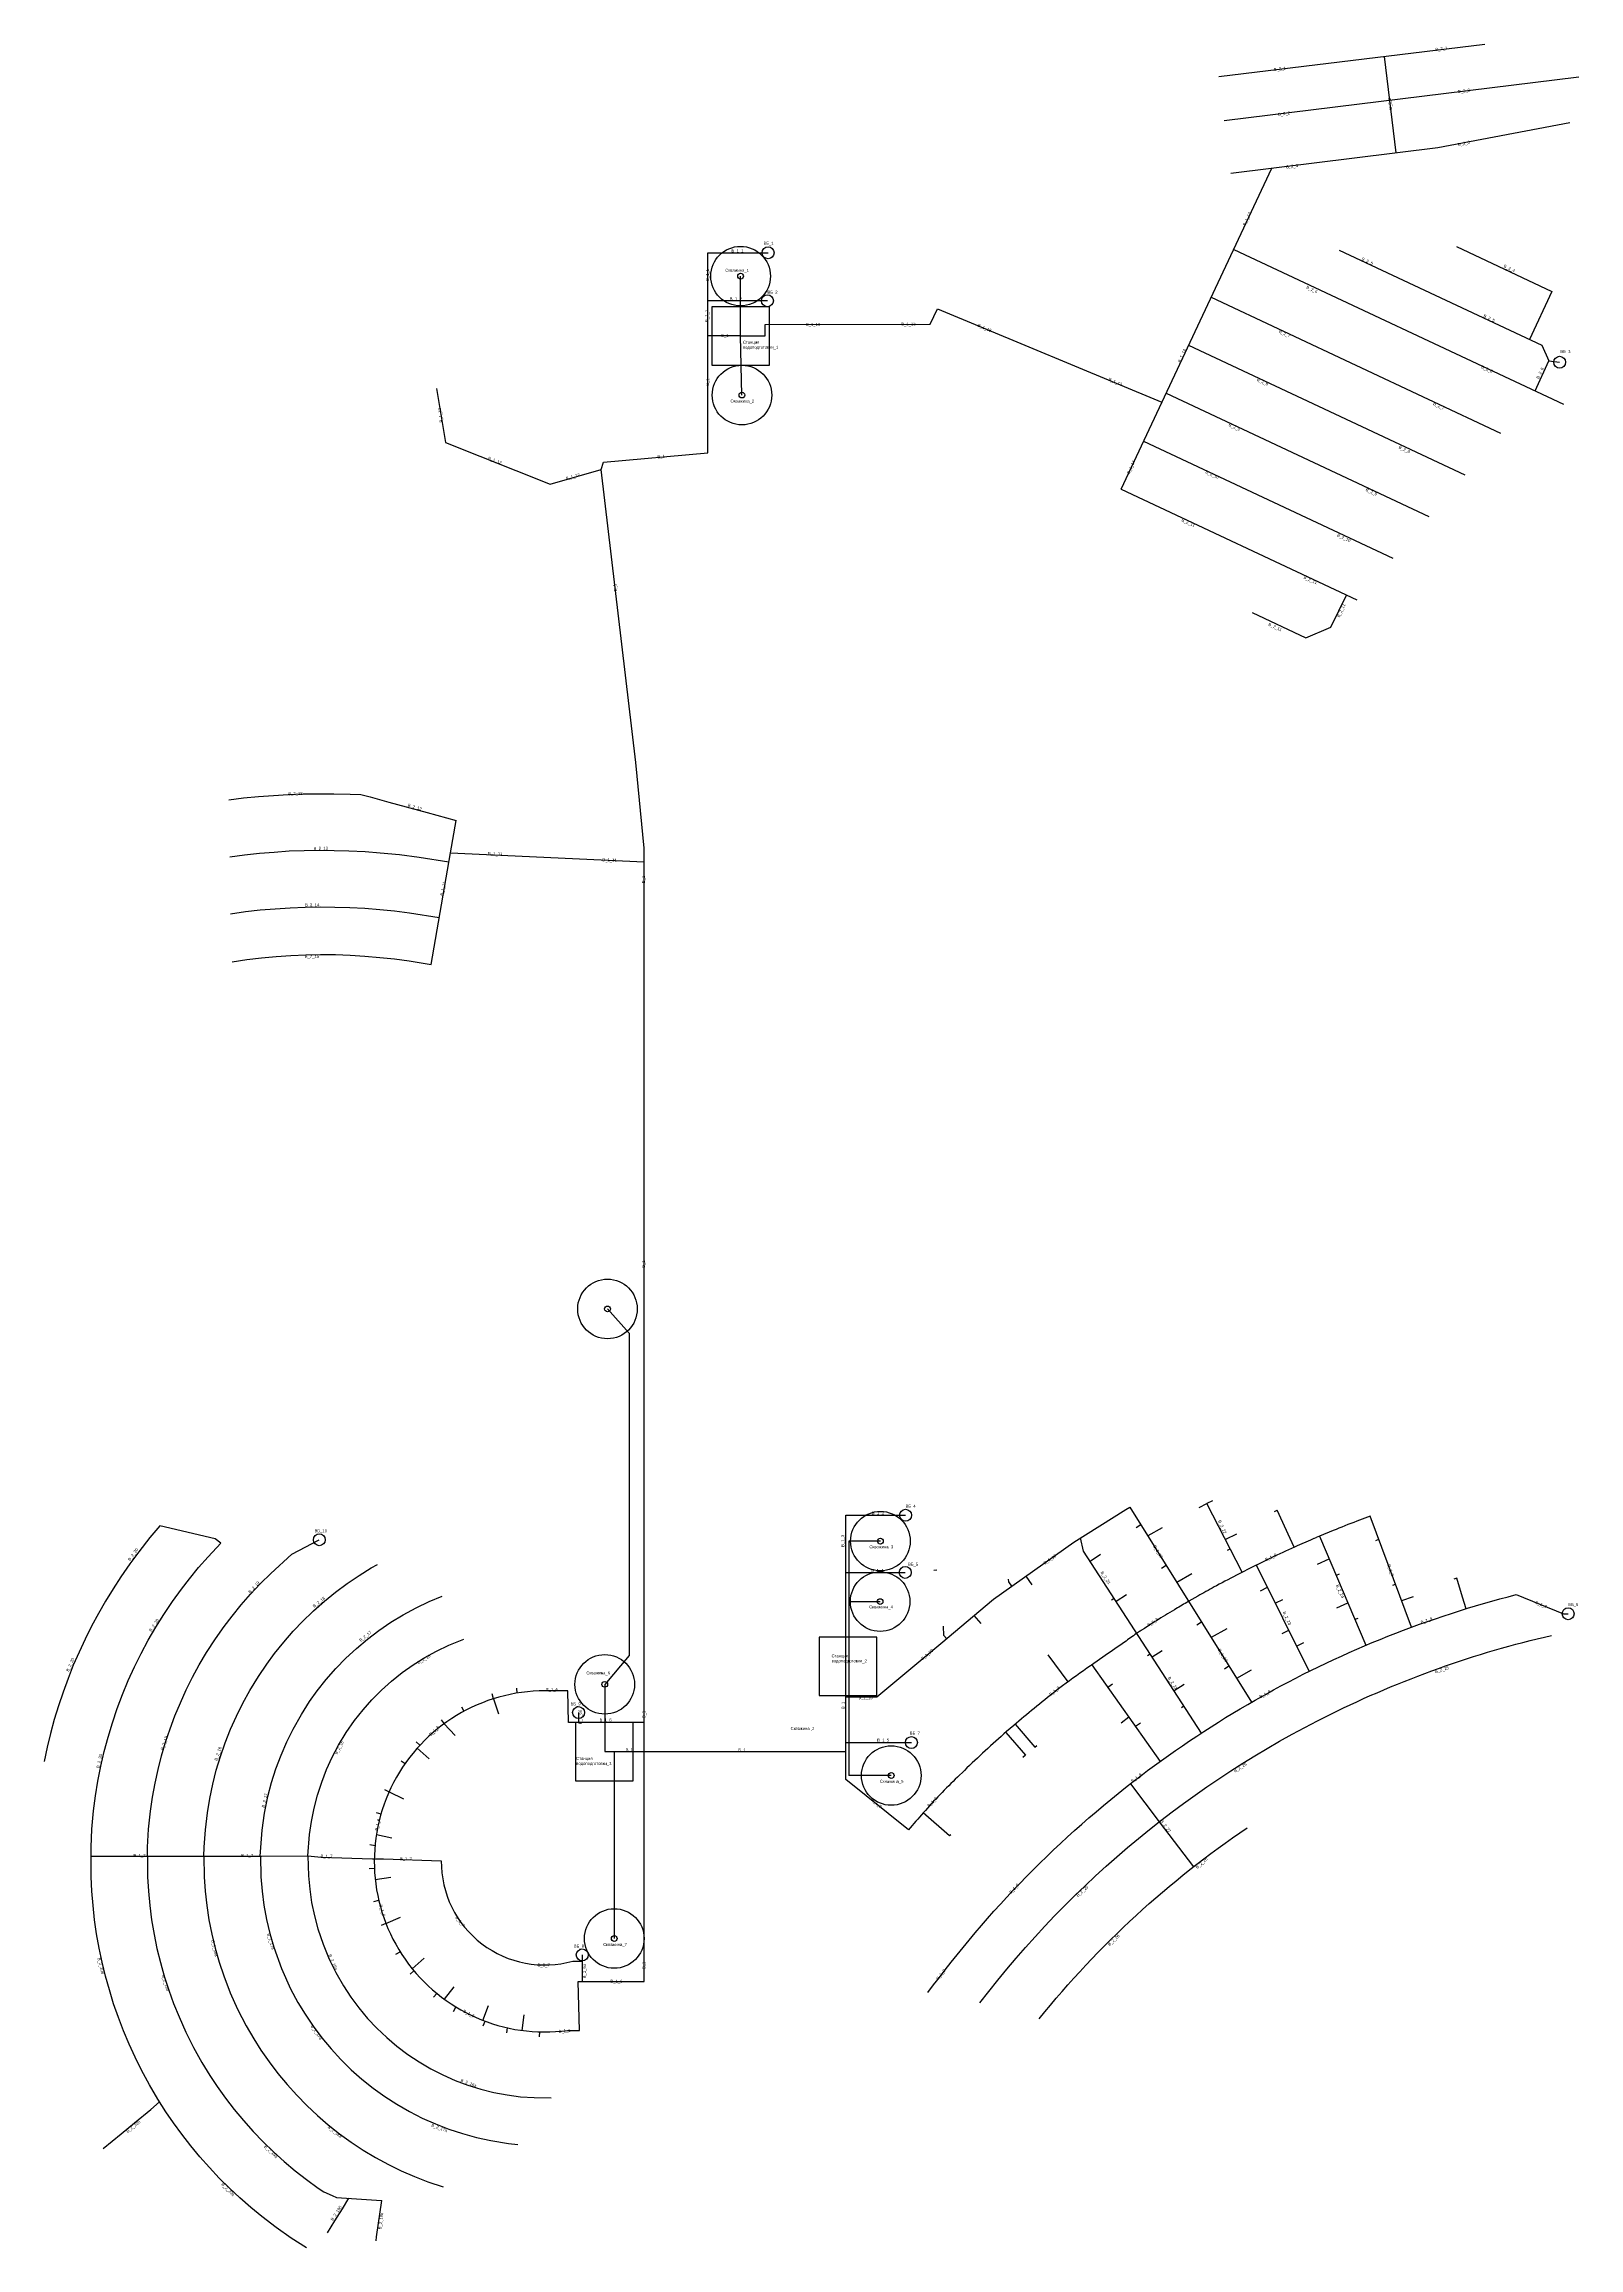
# Model space of a CAD drawing. Header units: millimetres. Extents: x 2242870 to 2245448, y 377619 to 381319.
import ezdxf

# ---------------------------------------------------------------- set-up
doc = ezdxf.new("R2010")
doc.units = ezdxf.units.MM
for name, color, linetype, lineweight in [('водопровод высокий', 5, 'Continuous', 25), ('водопровод_1_уровень', 212, 'Continuous', 25), ('водопровод_низкий', 161, 'Continuous', 25), ('водопроводная_башня', 5, 'Continuous', 25), ('подписи_водопровод', 5, 'Continuous', 25), ('станция_насосная_1_уровень', 212, 'Continuous', 25)]:
    doc.layers.add(name, color=color, linetype=linetype, lineweight=lineweight)
doc.styles.get("Standard").update_dxf_attribs({"font": 'arial.ttf'})

msp = doc.modelspace()

# ---------------------------------------------------------------- linework, layer by layer
at = {"layer": 'водопровод высокий'}
msp.add_line((2243552.6, 379961.8), (2243877.7, 379946.7), dxfattribs=at)
for points in [[(2244678.8, 380571.9), (2244931.8, 381111.2)], [(2243984.7, 380829.4), (2243984.7, 380968.9), (2244086, 380968.9)], [(2244084.8, 380888.4), (2243984.7, 380888.4)], [(2244039.9, 380829.4), (2244081.2, 380829.4), (2244081.2, 380848.4), (2244358.1, 380848.9), (2244370.2, 380874.8), (2244747.4, 380718.1)], [(2243877.7, 378066.5), (2243877.7, 378453.1), (2243877.7, 378501.5), (2243877.7, 379946.7), (2243877.7, 379969.4), (2243863.9, 380113), (2243805.8, 380605.2), (2243809.5, 380617.2), (2243984.7, 380633.1), (2243984.7, 380829.4)], [(2244039.9, 380829.4), (2243984.7, 380829.4)], [(2243529.3, 380740.9), (2243544.4, 380650.6), (2243720.1, 380580.5), (2243805.8, 380605.2)], [(2243520, 379774.1), (2243552.6, 379961.8), (2243562, 380015.7)], [(2244216.5, 378544.4), (2244268.4, 378544.4), (2244375.8, 378634.2), (2244464.6, 378708.4), (2244599.3, 378804.2), (2244686.9, 378859), (2244693.5, 378863.2), (2244897.8, 378535.5)], [(2244216.5, 378753.5), (2244216.5, 378849.5), (2244316.8, 378849.5)], [(2244216.5, 378595.8), (2244216.5, 378753.5), (2244316.3, 378753.5)], [(2243877.7, 378453.1), (2244216.5, 378453.1), (2244216.5, 378595.8)], [(2243767.7, 378518.2), (2243767.7, 378501.5)], [(2244216.5, 378467.9), (2244326.6, 378467.9)], [(2243827.7, 378453.1), (2243877.7, 378453.1)], [(2243773.9, 378111.3), (2243773.9, 378066.5)]]:
    msp.add_lwpolyline(points, dxfattribs=at)
for points in [[(2245166.2, 378661.4), (2245097.1, 378848), (2245074.5, 378839.5, 0.005392), (2245034.7, 378823.7), (2245012.1, 378814.4), (2245006.3, 378811.9), (2245005.8, 378811.7), (2245003.1, 378810.5), (2245002.6, 378810.3), (2244996.8, 378807.9), (2244974.6, 378798.1, 0.005423), (2244935.5, 378780.1), (2244913.7, 378769.6), (2244908.1, 378766.8), (2244907.2, 378766.4), (2244905.4, 378765.5), (2244904.5, 378765.1), (2244898.9, 378762.3), (2244877.3, 378751.3, 0.005497), (2244838.7, 378731, 0.003995), (2244810.9, 378715.6), (2244807.6, 378713.7), (2244792.5, 378705.1), (2244788.9, 378703, 0.003077), (2244768.2, 378690.8, 0.004505), (2244738.1, 378672.4, 0.003077), (2244717.8, 378659.6), (2244712.9, 378656.4), (2244712.2, 378656), (2244710.5, 378654.9), (2244709.5, 378654.3), (2244704.6, 378650.8, 0.006392), (2244684.5, 378636.5, -0.004475), (2244652.1, 378614), (2244629, 378597.8), (2244627.4, 378596.6, 0.006895), (2244580.5, 378563.2), (2244568.6, 378553.9, 0.007902), (2244532.7, 378525.1, 0.007786), (2244498.7, 378496.7), (2244486.6, 378486.2, 0.012331), (2244415.6, 378421.1), (2244404.1, 378409.9, 0.022637), (2244346.6, 378349.9, 0.001157), (2244321.5, 378321.3), (2244216.5, 378406.1), (2244216.5, 378453.1)], [(2244354.5, 378048, -0.072288), (2244711.7, 378412, -0.032739), (2244903.9, 378539.1), (2244922.1, 378549.3, -0.06442), (2245342.2, 378716.2), (2245421.4, 378684.1), (2245429.5, 378684.1)], [(2243877.7, 378501.5), (2243751.1, 378501.5), (2243749.5, 378554.7), (2243711.7, 378554.7, 1.070125), (2243749, 377984.5), (2243769.3, 377984.5), (2243767.1, 378066.5), (2243877.7, 378066.5)], [(2242949, 378277.3), (2243025.6, 378277.4), (2243045.2, 378277.4), (2243122.6, 378277.4), (2243140.2, 378277.4), (2243217.2, 378277.4), (2243235.1, 378277.4), (2243313.1, 378277.5), (2243335.6, 378275.6), (2243421.9, 378272.9), (2243440.3, 378272.4), (2243537.1, 378269.4, 0.500083), (2243758.1, 378101), (2243773.9, 378101)]]:
    msp.add_lwpolyline(points, format="xyb", dxfattribs=at)
at = {"layer": 'водопровод_1_уровень'}
for points in [[(2243816.3, 379195.8), (2243852.6, 379155.4), (2243852.6, 378613.8), (2243811.7, 378565.6)], [(2244274.6, 378806), (2244221.5, 378806), (2244221.5, 378704.5), (2244274.1, 378704.5)], [(2244221.5, 378704.5), (2244221.5, 378412.5)], [(2243811.7, 378565.6), (2243811.6, 378453.1)], [(2243811.6, 378453.1), (2243827.7, 378453.1), (2243827.7, 378138.9)], [(2244292.8, 378412.5), (2244221.5, 378412.5)]]:
    msp.add_lwpolyline(points, dxfattribs=at)
at = {"layer": 'водопровод_низкий'}
for points in [[(2244843, 381264.6), (2245289.7, 381319.3)], [(2245140.8, 381136.8), (2245120.9, 381298.6)], [(2244852, 381191.1), (2245447.6, 381264.1)], [(2244862.8, 381102.8), (2245210.4, 381145.4), (2245432.1, 381187.9)], [(2244867.8, 380974.7), (2245421.8, 380714.8)], [(2245242.1, 380979.2), (2245402.3, 380904), (2245364.5, 380823.4)], [(2245044.9, 380973.4), (2245385.4, 380813.7), (2245397.3, 380787.4)], [(2244830, 380894.2), (2245316.1, 380666.1)], [(2244792.2, 380813.6), (2245255.7, 380596.1)], [(2245373.8, 380737.3), (2245397.3, 380787.4), (2245415.2, 380785.1)], [(2244754.4, 380733), (2245195.3, 380526.2)], [(2244716.6, 380652.5), (2245134.8, 380456.2)], [(2244678.8, 380571.9), (2245074.4, 380386.3)], [(2244898.7, 380364.9), (2244989.2, 380322.4), (2245031.1, 380340.4), (2245057.1, 380394.4)], [(2243180.3, 380050.7), (2243205.2, 380053.7), (2243230.2, 380056.1), (2243255.2, 380058), (2243280.3, 380059.5), (2243305.4, 380060.4), (2243331.5, 380060.8), (2243356.6, 380060.7), (2243384.3, 380060), (2243402.2, 380059.6), (2243417.7, 380055.3), (2243449.4, 380046.6), (2243513.4, 380029), (2243562, 380015.7)], [(2243181.9, 379955.1), (2243206.8, 379958.3), (2243231.7, 379960.9), (2243256.7, 379962.9), (2243281.8, 379964.7), (2243306.9, 379965.4), (2243332, 379965.8), (2243357.1, 379965.7), (2243382.2, 379965), (2243409.4, 379963.6), (2243434.5, 379961.8), (2243467.2, 379958.6), (2243499.9, 379954.4), (2243550, 379946.6)], [(2243183.5, 379859.4), (2243208.3, 379862.8), (2243233.3, 379865.6), (2243258.3, 379867.8), (2243283.4, 379869.4), (2243308.5, 379870.4), (2243333.6, 379870.8), (2243358.7, 379870.6), (2243383.8, 379869.8), (2243408.9, 379868.5), (2243433.9, 379866.5), (2243458.9, 379863.9), (2243483.8, 379860.7), (2243533.7, 379853)], [(2243186.1, 379778.8), (2243210.7, 379782.4), (2243235.4, 379785.4), (2243260.2, 379787.7), (2243284.8, 379789.3), (2243309.7, 379790.4), (2243334.6, 379790.8), (2243359.4, 379790.6), (2243384.3, 379789.7), (2243409.1, 379788.2), (2243433.9, 379786.1), (2243458.6, 379783.4), (2243483.3, 379780), (2243520, 379774.1)], [(2244809.9, 378862.4), (2244822.7, 378869.1)], [(2244832.2, 378873.8), (2244822.7, 378869.1)], [(2244882.2, 378753.8), (2244822.8, 378869.1)], [(2242949, 378277.3), (2242949, 378292.1), (2242950.6, 378322.7), (2242953.3, 378353.4), (2242956.5, 378378.4), (2242960.6, 378403.3), (2242965.5, 378428), (2242971.2, 378452.6), (2242977.7, 378477), (2242985, 378501.1), (2242993.1, 378525), (2243001.9, 378548.6), (2243011.6, 378571.9), (2243022, 378594.8), (2243033.2, 378617.4), (2243045.1, 378639.6), (2243057.7, 378661.5), (2243071.1, 378682.8), (2243085.9, 378704.9), (2243100.7, 378725.4), (2243114.3, 378742.9), (2243129.6, 378761.6), (2243145.5, 378779.8), (2243166.9, 378802.6), (2243157.6, 378809.8), (2243064.7, 378831.8), (2243047.9, 378811.9), (2243029.1, 378788.1), (2243014.1, 378767.8), (2242999.1, 378746.3), (2242986, 378726.1), (2242973.4, 378705.5), (2242961.4, 378684.6), (2242949.9, 378663.3), (2242939.1, 378641.7), (2242928.9, 378619.8), (2242919.3, 378597.7), (2242910.4, 378575.3), (2242902.1, 378552.6), (2242894.4, 378529.7), (2242887.3, 378506.6), (2242881, 378483.3), (2242875.2, 378459.9), (2242870.2, 378436.3)], [(2244704.2, 378829.1), (2244711.8, 378833.8)], [(2244747.6, 378828.5), (2244723.5, 378815)], [(2244936.5, 378855.7), (2244941.1, 378857.8)], [(2244969.2, 378795.7), (2244962.6, 378810.2), (2244941.1, 378857.8)], [(2243044.1, 378277.4), (2243044.1, 378292.1), (2243045.8, 378322.4), (2243048.9, 378352.7), (2243052.3, 378376.2), (2243056.6, 378399.5), (2243061.6, 378422.6), (2243067.5, 378445.6), (2243074.2, 378468.3), (2243081.7, 378490.8), (2243090, 378513), (2243099.1, 378534.8), (2243108.9, 378556.4), (2243119.5, 378577.6), (2243130.9, 378598.4), (2243143, 378618.8), (2243157.9, 378641.9), (2243172.5, 378662.6), (2243185.8, 378680.3), (2243201.1, 378699), (2243217, 378717.2), (2243233.6, 378734.8), (2243250.8, 378751.8), (2243286.3, 378784.4), (2243332.4, 378808.4)], [(2244813.7, 378483.9), (2244615.4, 378789.3), (2244610.7, 378811.4)], [(2244872.3, 378817.8), (2244854.1, 378808.7)], [(2244857.5, 378791.1), (2244861.8, 378793.3)], [(2245012.1, 378814.4), (2245089.7, 378631.1)], [(2245106.7, 378807.3), (2245111.5, 378809.1)], [(2243138.3, 378277.4), (2243139.2, 378292.1), (2243141.1, 378321.1), (2243144.4, 378350.1), (2243148.4, 378374.1), (2243153.4, 378397.8), (2243159.4, 378421.4), (2243166.4, 378444.7), (2243174.4, 378467.6), (2243183.3, 378490.2), (2243193.2, 378512.4), (2243204, 378534.2), (2243215.8, 378555.4), (2243230, 378578.7), (2243244.2, 378599.7), (2243257.4, 378617.6), (2243272.6, 378636.4), (2243288.6, 378654.6), (2243305.3, 378672.2), (2243320.3, 378686.6), (2243322.7, 378689), (2243340.9, 378705), (2243359.6, 378720.3), (2243379.1, 378734.7), (2243399.1, 378748.3), (2243419.7, 378761.1), (2243430.1, 378766.9)], [(2244369.2, 378757.1), (2244364.2, 378756.9)], [(2244644.3, 378783.3), (2244626.6, 378772)], [(2244746.8, 378760.8), (2244754.4, 378765.5)], [(2244994.8, 378587.5), (2244906.3, 378765.9)], [(2245008.7, 378767.6), (2245028.2, 378776.2)], [(2244495.3, 378730.2), (2244490, 378737.6), (2244489.8, 378742.4)], [(2244529.5, 378732.4), (2244519.2, 378747.2)], [(2244797.6, 378750.9), (2244772.3, 378736.8)], [(2244913, 378722.6), (2244924.8, 378728.6)], [(2245044.9, 378750.4), (2245040, 378748.4)], [(2245134.8, 378732), (2245139.4, 378733.7)], [(2245242.4, 378743.7), (2245237.7, 378742.2)], [(2245258.2, 378692.6), (2245252.3, 378711.7), (2245242.4, 378743.7)], [(2243233, 378277.4), (2243236.5, 378320.9), (2243240.5, 378349.5), (2243246.1, 378377.2), (2243252.3, 378400.7), (2243259.6, 378423.8), (2243268.1, 378446.5), (2243277.7, 378468.8), (2243288.4, 378490.5), (2243302.3, 378515.2), (2243316.1, 378536.7), (2243329, 378554.8), (2243344.1, 378573.8), (2243360.1, 378592.1), (2243377, 378609.5), (2243394.7, 378626), (2243413.3, 378641.6), (2243432.6, 378656.2), (2243452.7, 378669.9), (2243473.4, 378682.5), (2243494.8, 378694), (2243516.7, 378704.4), (2243538.9, 378713.7)], [(2244443.6, 378667.5), (2244432.1, 378681.2)], [(2244662.9, 378707.3), (2244667.1, 378710)], [(2244687.8, 378715.6), (2244670.6, 378704.6)], [(2244949.8, 378707.3), (2244938.2, 378701.6)], [(2245040.9, 378694), (2245059.7, 378702.4)], [(2245169, 378712.4), (2245149.8, 378705.6)], [(2244385.7, 378642.4), (2244381.2, 378647.8), (2244380.7, 378663)], [(2244806, 378665.6), (2244813.7, 378670.4)], [(2244856.5, 378658.7), (2244830, 378644.2)], [(2244949.1, 378650.8), (2244960.5, 378656.5)], [(2245076.1, 378676.3), (2245071.4, 378674.4)], [(2243313.1, 378277.5), (2243316.1, 378313.5), (2243319.2, 378335.4), (2243323.7, 378357.7), (2243329.4, 378379.7), (2243336.4, 378401.3), (2243344.6, 378422.4), (2243354, 378443.1), (2243364.5, 378463.3), (2243377.5, 378484.7), (2243391.7, 378504.9), (2243405.8, 378522.8), (2243420.8, 378539.8), (2243436.8, 378555.9), (2243453.7, 378571.1), (2243471.5, 378585.3), (2243490, 378598.4), (2243509.3, 378610.5), (2243529.2, 378621.4), (2243549.6, 378631.2), (2243575.3, 378641.6)], [(2244555.8, 378615.4), (2244589.3, 378569.6)], [(2244722.9, 378613.8), (2244727.4, 378616.8)], [(2244747.8, 378622.1), (2244730.9, 378611.3)], [(2244985.2, 378635.1), (2244973.9, 378629.6)], [(2244629.8, 378598.3), (2244744.4, 378436.2)], [(2244852.2, 378591.6), (2244859.8, 378596.4)], [(2244897.4, 378589.4), (2244872.8, 378575.6)], [(2243625.1, 378541.5), (2243622.6, 378549.4)], [(2243625.1, 378541.5), (2243633.3, 378516.1)], [(2243664.6, 378550.9), (2243663.8, 378559.3)], [(2244664.4, 378565.9), (2244656.6, 378560.3)], [(2244784.5, 378565.6), (2244767.6, 378554.9)], [(2243536.8, 378506), (2243541.8, 378499.4)], [(2243541.8, 378499.4), (2243560.3, 378479.8)], [(2243571.2, 378528.1), (2243575, 378520.4)], [(2244500.9, 378498.6), (2244533.8, 378460.3), (2244537.1, 378463)], [(2244678.8, 378501.2), (2244691.7, 378510.8)], [(2244711.3, 378500.4), (2244703.1, 378494.6)], [(2244780.1, 378526.8), (2244784, 378529.4)], [(2243495.1, 378469.3), (2243501.1, 378463.2)], [(2244485.1, 378484.9), (2244518.3, 378446.8), (2244513.5, 378442.8)], [(2243469.6, 378437.3), (2243476.4, 378432.6)], [(2243496.8, 378458.5), (2243516.7, 378440.6)], [(2243441.9, 378389.1), (2243449.6, 378385.2)], [(2243449.6, 378385.2), (2243473.5, 378373.2)], [(2244694.3, 378398.5), (2244742.8, 378334.8), (2244800.3, 378259.3)], [(2243427.9, 378350.2), (2243435.9, 378348)], [(2244392.9, 378312.7), (2244390.8, 378311), (2244346.6, 378349.9)], [(2243428.2, 378313.3), (2243454.1, 378308.1)], [(2243310.7, 377619.4), (2243285, 377636), (2243259.9, 377653.6), (2243235.9, 377672), (2243217.3, 377687.3), (2243199.1, 377703.3), (2243181.5, 377719.8), (2243164.4, 377736.8), (2243147.8, 377754.4), (2243131.8, 377772.5), (2243116.4, 377791.1), (2243101.6, 377810.2), (2243087.3, 377829.7), (2243074.9, 377848), (2243061.2, 377869.4), (2243047.1, 377893.5), (2243033.8, 377918), (2243023, 377939.6), (2243012.9, 377961.6), (2243003.6, 377983.9), (2242994.9, 378006.4), (2242987, 378029.3), (2242979.9, 378052.5), (2242973.3, 378075.6), (2242967.6, 378099.1), (2242962.7, 378122.7), (2242958.5, 378146.5), (2242955, 378170.4), (2242952.4, 378194.5), (2242950.5, 378218.5), (2242949.3, 378242.7), (2242949, 378266.8), (2242949, 378277.3)], [(2243044.1, 378277.4), (2243044.1, 378242.6), (2243045.4, 378218.4), (2243047.7, 378194.3), (2243050.8, 378170.3), (2243054.9, 378145.9), (2243059.8, 378122.2), (2243065.5, 378098.7), (2243072.1, 378075.4), (2243079.5, 378052.4), (2243087.7, 378029.6), (2243096.8, 378007.2), (2243108.3, 377981.5), (2243121.2, 377955.8), (2243135.2, 377930.7), (2243148.5, 377909), (2243160.8, 377890.5), (2243174.8, 377870.9), (2243189.6, 377851.7), (2243205, 377833.1), (2243221.1, 377815), (2243237.9, 377797.6), (2243255.2, 377780.8), (2243273.2, 377764.6), (2243291.7, 377749), (2243310.8, 377734.2), (2243330.4, 377720), (2243340.2, 377713.5), (2243354.2, 377707.5), (2243361.4, 377704.3), (2243436.8, 377699), (2243437.3, 377699.1)], [(2243138.3, 378277.4), (2243139.1, 378242.5), (2243140.8, 378218.3), (2243143.4, 378194.1), (2243147.1, 378170.1), (2243151.7, 378146.2), (2243157.4, 378122.6), (2243164.1, 378099.3), (2243171.8, 378076.2), (2243182.7, 378047.8), (2243195.2, 378020.1), (2243209.5, 377992.3), (2243222.3, 377970.2), (2243234.3, 377951.4), (2243248.1, 377931.6), (2243262.8, 377912.3), (2243278.2, 377893.7), (2243294.4, 377875.7), (2243311.4, 377858.4), (2243329.1, 377841.9), (2243347.5, 377826.1), (2243366.5, 377811.1), (2243386, 377797.1), (2243406.2, 377783.8), (2243427, 377771.3), (2243448.3, 377759.7), (2243470, 377749.1), (2243492.2, 377739.4), (2243514.8, 377730.6), (2243540.5, 377721.9)], [(2243233.4, 378277.5), (2243234.2, 378242.7), (2243236.2, 378218.6), (2243239.3, 378194.6), (2243243.6, 378170.8), (2243249.1, 378147.3), (2243255.9, 378124.1), (2243268.8, 378088.7), (2243284.2, 378054.5), (2243296.5, 378031.4), (2243308.4, 378011.7), (2243322, 377991.5), (2243336.5, 377972.1), (2243352.1, 377953.5), (2243368.5, 377935.7), (2243385.9, 377918.7), (2243404, 377902.7), (2243423, 377887.5), (2243442.2, 377873.7), (2243462.6, 377860.6), (2243483.6, 377848.5), (2243505.3, 377837.5), (2243527.4, 377827.6), (2243550, 377818.8), (2243573.1, 377811.3), (2243596.5, 377804.8), (2243620.2, 377799.6), (2243650.3, 377794.8), (2243665.7, 377793.2)], [(2243313.1, 378277.5), (2243314.2, 378244.1), (2243316.2, 378221.5), (2243319.5, 378199.1), (2243324.2, 378176.7), (2243329.9, 378155.2), (2243338.6, 378129.3), (2243348.9, 378104.3), (2243359.9, 378081.8), (2243372.8, 378059.4), (2243385.3, 378040.5), (2243398.9, 378022.3), (2243413.5, 378004.8), (2243429, 377988.3), (2243445.5, 377972.6), (2243462.8, 377958), (2243481, 377944.3), (2243499.9, 377931.7), (2243519.5, 377920.2), (2243539.7, 377909.9), (2243560.5, 377900.7), (2243581.8, 377892.7), (2243603.5, 377886), (2243625.5, 377880.5), (2243647.8, 377876.2), (2243670.4, 377873.3), (2243693.2, 377871.7), (2243721.6, 377871.4)], [(2243417.4, 378296.5), (2243425.9, 378295.3)], [(2243416.3, 378256.2), (2243424.8, 378256.9)], [(2243426.2, 378238.1), (2243452.4, 378242.1)], [(2243424.1, 378201.1), (2243432.2, 378203)], [(2243444.3, 378163.9), (2243436.5, 378160.5)], [(2243444.3, 378163.9), (2243468.9, 378174.6)], [(2243460.9, 378112.4), (2243468, 378116.8)], [(2243488.5, 378088), (2243508.3, 378106.1)], [(2243484.7, 378079.1), (2243491, 378084.9)], [(2243542.4, 378036.8), (2243558.9, 378057.5)], [(2243524.4, 378040.2), (2243529.7, 378046.6)], [(2243557.7, 378016.3), (2243561.8, 378023.9)], [(2243607.1, 378001.5), (2243616.3, 378026.5)], [(2243607.8, 377992.3), (2243610.8, 378000.1)], [(2243647, 377980.4), (2243648.5, 377988.9)], [(2243672.9, 377984.5), (2243676.6, 378011)], [(2243702.2, 377973.8), (2243702.5, 377982.1)], [(2242969.7, 377786.4), (2242999.6, 377811.1), (2243022, 377829.6), (2243049.2, 377852.1), (2243064.3, 377864.6)], [(2243346.4, 377644.8), (2243358.7, 377664.9), (2243371.1, 377685), (2243382.2, 377702.9)], [(2243428, 377631.6), (2243428.6, 377638), (2243437.3, 377699.1)]]:
    msp.add_lwpolyline(points, dxfattribs=at)
for points in [[(2244441.7, 378031, -0.1153), (2245030.1, 378515.1, -0.058874), (2245401.6, 378647.8)], [(2244541.4, 378004.2, -0.074986), (2244890.2, 378324.7, -0.074986)]]:
    msp.add_lwpolyline(points, format="xyb", dxfattribs=at)
at = {"layer": 'водопроводная_башня'}
for centre in [(2244086, 380968.9), (2244084.8, 380888.4), (2245415.2, 380785.1), (2244316.8, 378849.5), (2243332.4, 378808.4), (2244316.3, 378753.5), (2245429.5, 378684.1), (2243767.7, 378518.2), (2244326.6, 378467.9), (2243773.9, 378111.3)]:
    msp.add_circle(centre, 10, dxfattribs=at)
at = {"layer": 'станция_насосная_1_уровень'}
for points in [[(2244039.9, 380829.4), (2244039.8, 380929.7)], [(2244042.1, 380730), (2244039.9, 380829.4)]]:
    msp.add_lwpolyline(points, dxfattribs=at)
for points in [[(2244088.4, 380878.3), (2243991.5, 380878.3), (2243991.5, 380780.5), (2244088.4, 380780.5)], [(2244268.4, 378644.7), (2244171.5, 378644.7), (2244171.5, 378546.9), (2244268.4, 378546.9)], [(2243859.3, 378501.5), (2243762.4, 378501.5), (2243762.4, 378403.6), (2243859.3, 378403.6)]]:
    msp.add_lwpolyline(points, close=True, dxfattribs=at)
for centre, radius in [((2244039.8, 380929.7), 50), ((2244039.8, 380929.7), 4.82), ((2244042.1, 380730), 50), ((2244042.1, 380730), 4.82), ((2243816.3, 379195.8), 50), ((2243816.3, 379195.8), 4.82), ((2244274.6, 378806), 50), ((2244274.6, 378806), 4.82), ((2244274.1, 378704.5), 50), ((2244274.1, 378704.5), 4.82), ((2243811.7, 378565.6), 50), ((2243811.7, 378565.6), 4.82), ((2244292.8, 378412.5), 50), ((2244292.8, 378412.5), 4.82), ((2243827.7, 378138.9), 50), ((2243827.7, 378138.9), 4.82)]:
    msp.add_circle(centre, radius, dxfattribs=at)

# ---------------------------------------------------------------- texts
at = {"layer": 'подписи_водопровод', "char_height": 5, "attachment_point": 1}
for s, heights, insert, rotation in [('В_2_1', [0], (2245206.2, 381312.7), 7.7254), ('В_2_1', [0], (2244935, 381278.9), 7.7254), ('В_2_2', [0], (2245244.1, 381242), 7.7254), ('В_2_2', [0], (2244942, 381203.6), 7.7254), ('В_2_3', [0], (2245128.6, 381208.9), 95.7865), ('В_2_3', [0], (2245244.1, 381152.9), 12.456), ('В_2_3', [0], (2244955.4, 381115.3), 7.7254), ('В_1_14', [0], (2244883, 381015.9), 66.3966), ('В_1_1', [0], (2244024.5, 380974.5), 359.8091), ('ВБ_1', [0], (2244078.3, 380987.5), 359.8091), ('В_1_1', [0], (2243981.5, 380921.6), 89.8091), ('Скважина_1', [0], (2244014.1, 380942.1), 359.8091), ('В_2_5', [0], (2245084.3, 380961.5), 334.6336), ('В_2_4', [0], (2245322.8, 380949.4), 334.6336), ('ВБ_2', [0], (2244084.9, 380905.4), 359.8091), ('В_2_6', [0], (2244991.2, 380913.7), 335.2036), ('В_1_1', [0], (2243980.7, 380852.9), 89.8091), ('В_1_2', [0], (2244021.6, 380894.2), 359.8091), ('В_2_5', [0], (2245288.8, 380865.8), 334.6336), ('В_1', [0], (2244007.2, 380832.5), 359.8091), ('В_1_13', [0], (2244149.5, 380851.2), 359.8091), ('В_1_13', [0], (2244309.5, 380851.9), 359.8091), ('В_1_13', [0], (2244439.4, 380850), 336.3966), ('В_2_7', [0], (2244945.2, 380839.6), 335.2036), ('Станция водоподготовки_1', [0], (2244043.7, 380821.3), 359.8091), ('В_1_14', [0], (2244773.7, 380786.2), 66.3966), ('ВБ_3', [0], (2245416.3, 380805.8), 359.8091), ('В_1', [0], (2243982, 380745.6), 89.8091), ('В_1_13', [0], (2244659.1, 380759.5), 336.3966), ('В_2_8', [0], (2244908.2, 380758.8), 335.2036), ('В_2_6', [0], (2245285.1, 380780.1), 335.2036), ('В_2_6', [0], (2245375.9, 380758.7), 65.2036), ('Скважина_2', [0], (2244022.9, 380722.6), 359.8091), ('В_2_7', [0], (2245204.3, 380718.4), 335.2036), ('В_1_12', [0], (2243534.8, 380683.8), 98.177), ('В_2_9', [0], (2244860.9, 380682.9), 335.2036), ('В_2_8', [0], (2245146.5, 380645.3), 335.2036), ('В_1_12', [0], (2243616.8, 380626.7), 340.0613), ('В_1', [0], (2243900, 380628.6), 6.3758), ('В_1_14', [0], (2244688.3, 380599), 66.3966), ('В_1_12', [0], (2243745.9, 380592.2), 16.7319), ('В_2_10', [0], (2244821.7, 380603.9), 335.2036), ('В_2_9', [0], (2245091.1, 380574), 335.2036), ('В_2_11', [0], (2244781.8, 380523.3), 335.2036), ('В_2_10', [0], (2245042.9, 380497.6), 335.2036), ('В_2_11', [0], (2244986.8, 380426.9), 335.2036), ('В_1', [0], (2243827.3, 380400.3), 96.3758), ('В_2_11', [0], (2244927.6, 380347.9), 335.2036), ('В_2_11', [0], (2245041.1, 380358.5), 65.2036), ('В_2_12', [0], (2243280.1, 380063.1), 1.7598), ('В_2_12', [0], (2243481.9, 380044.3), 343.3315), ('В_2_13', [0], (2243322.8, 379971.6), 0.4018), ('В_1_11', [0], (2243615.9, 379962.8), 358.1724), ('В_1_11', [0], (2243807.8, 379952.5), 358.1724), ('В_1_11', [0], (2243535.5, 379890.1), 78.9318), ('В_1', [0], (2243874.4, 379910.6), 90), ('В_2_14', [0], (2243308.3, 379876.5), 0.4018), ('В_2_15', [0], (2243307.9, 379790.2), 0.4018), ('В_1', [0], (2243874.4, 379264.9), 90), ('ВБ_4', [0], (2244316.8, 378867.3), 359.8091), ('В_2_22', [0], (2244846, 378842), 294.4639), ('В_2_20', [0], (2243010.4, 378775.4), 53.9117), ('ВБ_10', [0], (2243324.4, 378826), 359.8091), ('В_1_3', [0], (2244208.8, 378796.4), 90), ('Скважина_3', [6.47], (2244256.2, 378799.1), 359.8091), ('В_1_10', [0], (2244736.7, 378799.9), 301.7456), ('ВБ_5', [0], (2244320.9, 378769.7), 359.8091), ('В_1_10', [0], (2244547.9, 378770.7), 34.8539), ('В_2_21', [0], (2244648.4, 378756), 303.1132), ('В_1_8', [0], (2244920, 378776.9), 25.3797), ('В_1_8', [0], (2245130.5, 378767.6), 289.3558), ('В_2_19', [0], (2243212.6, 378721.3), 47.7135), ('В_2_24', [0], (2245043.9, 378733.8), 294.4639), ('В_2_18', [0], (2243320.7, 378698.1), 39.0706), ('Скважина_4', [6.47], (2244255.8, 378698.1), 359.8091), ('В_2_23', [0], (2244954.8, 378688.7), 294.4639), ('В_1_9', [0], (2245375.9, 378705.8), 337.3463), ('ВБ_6', [0], (2245429.6, 378702.1), 359.8091), ('В_2_20', [0], (2243045.9, 378656.3), 56.4318), ('В_2_17', [0], (2243398.8, 378640.7), 39.0706), ('В_1_8', [0], (2244722, 378666.8), 33.1132), ('В_1_9', [0], (2245181.3, 378671.9), 19.2096), ('В_2_20', [0], (2242907, 378588.5), 66.1599), ('В_2_16', [0], (2243496.2, 378603.8), 30.4608), ('Станция водоподготовки_2', [0], (2244192.6, 378615.9), 359.8091), ('В_1_10', [0], (2244342.1, 378609.9), 39.8846), ('В_1_10', [0], (2244845.5, 378626), 301.7456), ('Скважина_6', [0], (2243780.9, 378587.3), 359.8091), ('В_2_21', [0], (2244761.1, 378579), 303.1132), ('В_2_25', [0], (2245205.1, 378589.3), 16.2481), ('ВБ_9', [0], (2243754.3, 378535.2), 359.8091), ('В_1', [0], (2244209.4, 378524), 90), ('В_1_8', [0], (2244557.4, 378549.8), 39.4823), ('В_1_9', [0], (2244910.3, 378546.4), 30.313), ('В_1_6', [0], (2243516.6, 378482.4), 44.9919), ('В_1_6б', [0], (2243768, 378498.7), 89.8103), ('В_1', [0], (2243874.8, 378508.9), 90), ('В_2_19', [0], (2243065.9, 378456.3), 72.192), ('В_2_18', [0], (2243156.1, 378438.5), 71.8288), ('В_2_16', [0], (2243357.9, 378449.9), 61.6222), ('Скважина_2', [0], (2244123.8, 378494.1), 359.8091), ('ВБ_7', [0], (2244323.9, 378486.2), 359.8091), ('В_2_20', [0], (2242957.9, 378425.6), 77.3371), ('Станция водоподготовки_3', [0], (2243763.7, 378443.7), 359.8091), ('В_2_25', [0], (2244867.1, 378422), 31.4377), ('Скважина_5', [0], (2244273.6, 378405.3), 359.8091), ('В_1_9', [0], (2244695, 378404.5), 38.6524), ('В_2_17', [0], (2243235.6, 378359.3), 77.3932), ('В_1_8', [0], (2244262.2, 378374.7), 319.5289), ('В_1_8', [0], (2244352.7, 378362.5), 45.6741), ('В_1_6', [0], (2243425.7, 378320.5), 79.0887), ('В_2_27', [0], (2244748.5, 378338.8), 306.0474), ('В_1_7', [0], (2243020.3, 378280.9), 359.2472), ('В_1_7', [0], (2243201, 378280.9), 359.2472), ('В_1_7', [0], (2243334.4, 378279.7), 359.2472), ('В_1_7', [0], (2243467.7, 378275.4), 359.2472), ('В_2_26', [0], (2244803.4, 378259.1), 43.0084), ('В_1_9', [0], (2244490.2, 378217), 46.9037), ('В_2_25', [0], (2244602.9, 378211.9), 43.0084), ('В_1_6', [0], (2243437.8, 378196.3), 286.5818), ('В_1_7', [0], (2243564.2, 378177.2), 308.1555), ('В_2_18а', [0], (2243155.9, 378136.7), 283.2242), ('В_2_17а', [0], (2243249.1, 378148.1), 287.64), ('ВБ_8', [0], (2243759.8, 378128.7), 359.8091), ('Скважина_7', [0], (2243809.1, 378131.4), 359.8091), ('В_2_26', [0], (2244655.9, 378129.8), 43.0084), ('В_2_20а', [0], (2242964.6, 378107.1), 284.5351), ('В_2_16а', [6.41], (2243352.3, 378113.2), 292.8887), ('В_1_7', [0], (2243699.1, 378097.1), 359.8103), ('В_1_6а', [0], (2243774.9, 378072.1), 89.8103), ('В_1', [0], (2243874.7, 378087.6), 90), ('В_2_19а', [0], (2243072.5, 378078.6), 287.3993), ('В_1_6', [0], (2243821.3, 378069.7), 359.8103), ('В_1_9', [0], (2244367.9, 378072.1), 51.9958), ('В_1_6', [0], (2243575.8, 378019.8), 332.3964), ('В_2_17а', [0], (2243321.9, 377994.4), 304.208), ('В_1_6', [0], (2243734, 377985.4), 5.2549), ('В_2_16а', [0], (2243570.9, 377903.6), 339.3317), ('В_2_20б', [0], (2243007.4, 377816.4), 38.436), ('В_2_18а', [0], (2243349.3, 377825.3), 320.5392), ('В_2_17а', [0], (2243521.8, 377828.2), 339.3317), ('В_2_19а', [0], (2243242.6, 377792.7), 316.6225), ('В_2_20а', [0], (2243171.1, 377729.2), 315.0469), ('В_2_19б', [0], (2243350.9, 377667.3), 56.8017), ('В_2_19в', [0], (2243431.3, 377651.1), 82.6141)]:
    msp.add_mtext_dynamic_manual_height_columns(s, width=14.204, gutter_width=12.5, heights=heights, dxfattribs=dict(at, insert=insert, rotation=rotation))
for s, insert in [('В_1_3', (2244260, 378855.5)), ('В_1_4', (2244259.4, 378759.3)), ('В_1_6', (2243712.8, 378559.6)), ('В_1_10', (2244237.8, 378545.7)), ('В_1_6', (2243803, 378508.3)), ('В_1_5', (2244269.1, 378474.6)), ('В_1', (2243846.8, 378458.3)), ('В_1', (2244035.9, 378458))]:
    msp.add_mtext_dynamic_manual_height_columns(s, width=14.204, gutter_width=12.5, heights=[0], dxfattribs=dict(at, insert=insert))

doc.saveas('drawing.dxf')
